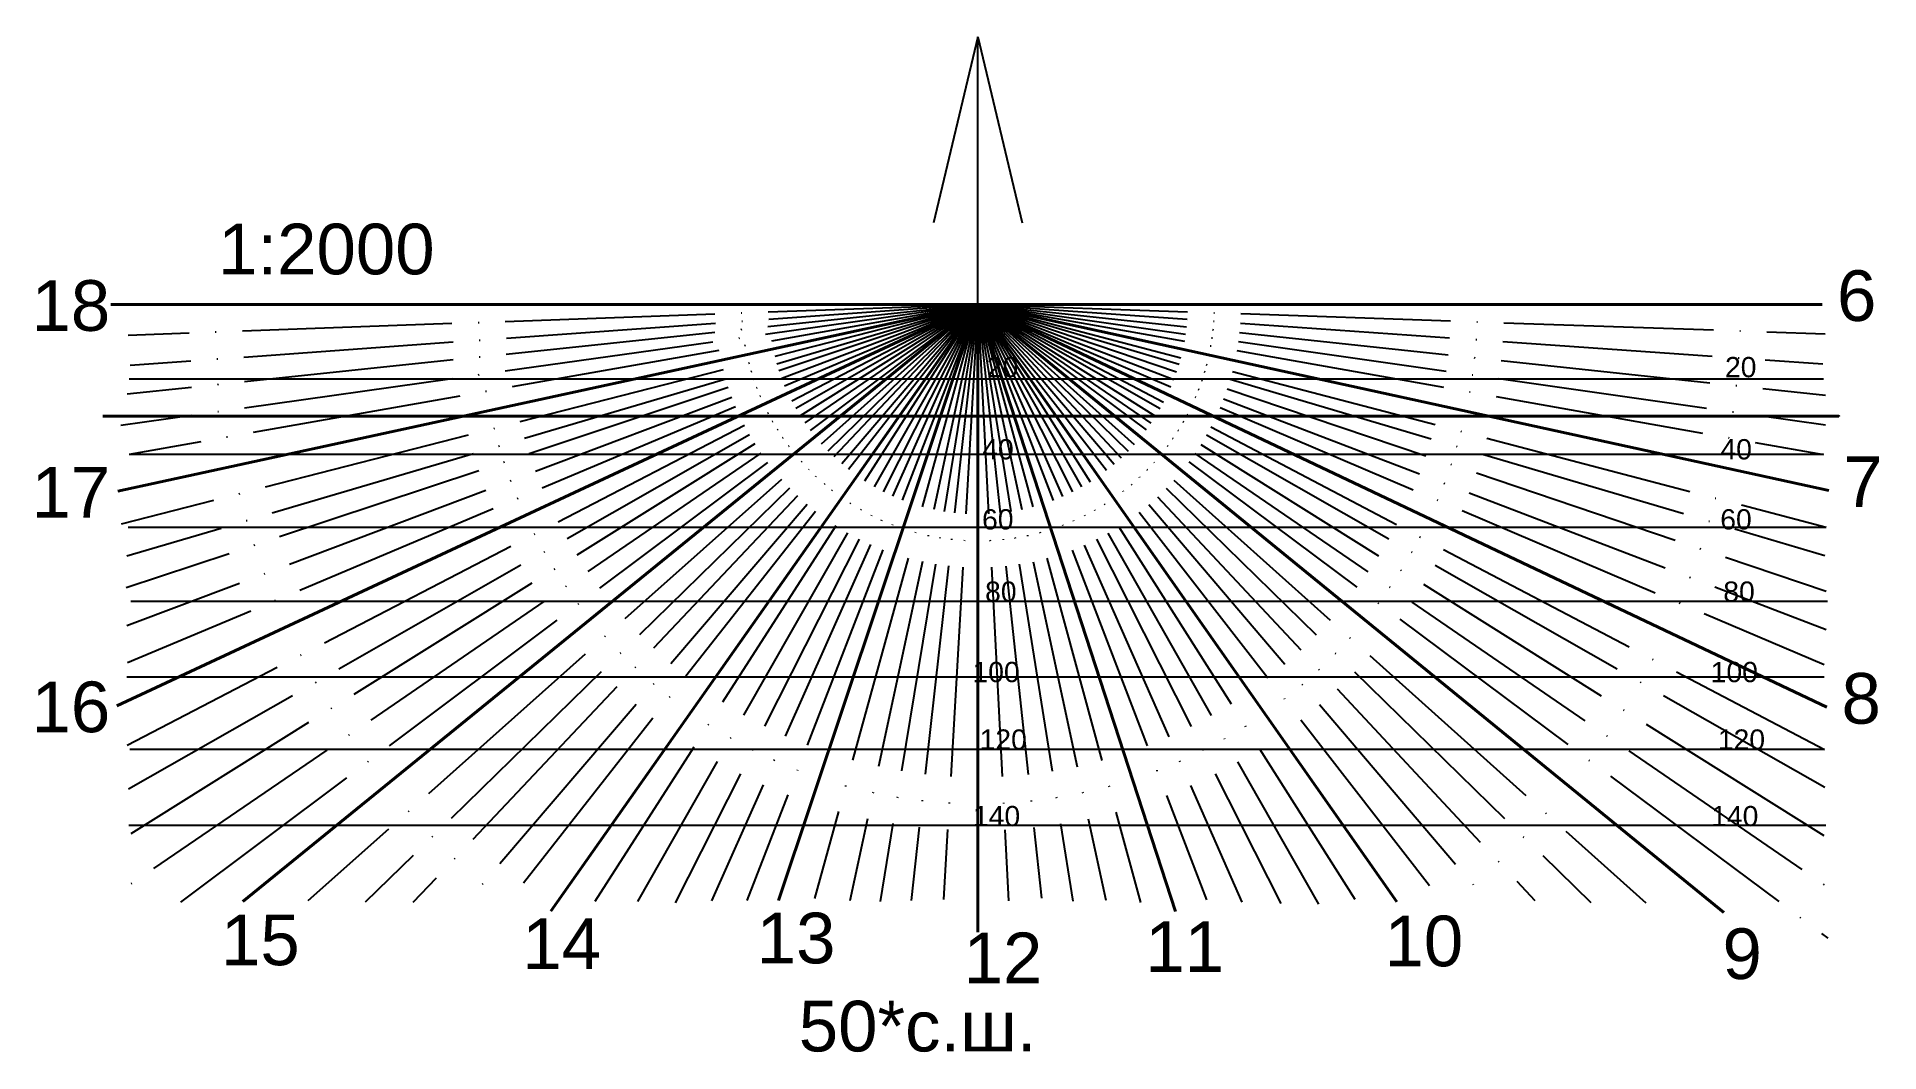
# Model space of a CAD drawing. Header units: millimetres. Extents: x 3866 to 35600, y -8896 to 9491.
# Drawn here: x 13111.3 to 13322.1, y -5630.8 to -5514.6 of the extents above; entities that cross this region are included whole.
import ezdxf

# ---------------------------------------------------------------- set-up
doc = ezdxf.new("R2010")
doc.units = ezdxf.units.MM
doc.linetypes.add('ACAD_ISO04W100', pattern=[30, 24, -3, 0, -3])
doc.layers.add('ВДМ', color=7, linetype='Continuous')
doc.styles.get("Standard").update_dxf_attribs({"font": 'arial.ttf'})

msp = doc.modelspace()

# ---------------------------------------------------------------- texts
at = {"layer": 'ВДМ', "attachment_point": 1}
for s, insert, char_height in [('1:2000', (13132.065, -5536), 5.8), ('18', (13110.717, -5542.466), 5.8), ('6', (13317.283, -5541.337), 5.8), ('20', (13220.009, -5551.26), 2.32), ('20', (13304.466, -5551.26), 2.32), ('40', (13219.491, -5560.663), 2.32), ('40', (13303.948, -5560.663), 2.32), ('17', (13110.717, -5563.847), 5.8), ('7', (13318.009, -5562.636), 5.8), ('60', (13219.471, -5568.686), 2.32), ('60', (13303.928, -5568.686), 2.32), ('80', (13219.819, -5576.961), 2.32), ('80', (13304.276, -5576.961), 2.32), ('100', (13218.375, -5586.168), 2.32), ('100', (13302.832, -5586.168), 2.32), ('8', (13317.803, -5587.436), 5.8), ('16', (13110.717, -5588.414), 5.8), ('120', (13219.191, -5593.896), 2.32), ('120', (13303.648, -5593.896), 2.32), ('140', (13218.426, -5602.658), 2.32), ('140', (13302.882, -5602.658), 2.32), ('13', (13193.689, -5614.875), 5.8), ('15', (13132.397, -5615.088), 5.8), ('14', (13166.869, -5615.525), 5.8), ('12', (13217.359, -5617.152), 5.8), ('11', (13238.147, -5615.862), 5.8), ('10', (13265.51, -5615.211), 5.8), ('9', (13304.185, -5616.669), 5.8), ('50*с.ш.', (13198.499, -5624.961), 5.8)]:
    msp.add_mtext_dynamic_manual_height_columns(s, width=4.32334, gutter_width=12.5, heights=[0], dxfattribs=dict(at, insert=insert, char_height=char_height))

# ---------------------------------------------------------------- linework, layer by layer
for points in [[(13219.001, -5514.608), (13213.929, -5535.912)], [(13219.001, -5547.763), (13219.001, -5514.608)], [(13219.001, -5514.608), (13224.074, -5535.912)], [(13121.891, -5553.751), (13315.732, -5553.751)], [(13315.732, -5562.423), (13121.9, -5562.423)], [(13121.771, -5570.739), (13316.046, -5570.739)], [(13316.204, -5579.247), (13122.093, -5579.247)], [(13121.641, -5587.893), (13315.813, -5587.893)], [(13315.854, -5596.206), (13121.958, -5596.206)], [(13121.85, -5604.859), (13316.004, -5604.859)]]:
    msp.add_lwpolyline(points)
at = {"lineweight": 40}
for points in [[(13219.001, -5545.262), (13119.814, -5545.262)], [(13219.001, -5545.262), (13120.479, -5591.182)], [(13219.001, -5545.262), (13120.612, -5566.633)], [(13219.001, -5545.262), (13134.891, -5613.605)], [(13219.001, -5545.262), (13170.152, -5614.714)], [(13219.001, -5545.262), (13196.166, -5613.484)], [(13219.001, -5545.262), (13219.001, -5617.111)], [(13219.001, -5545.262), (13315.605, -5545.262)], [(13219.001, -5545.262), (13316.332, -5566.561)], [(13219.001, -5545.262), (13316.126, -5591.361)], [(13219.001, -5545.262), (13304.321, -5614.862)], [(13219.001, -5545.262), (13266.928, -5613.651)], [(13219.001, -5545.262), (13241.59, -5614.754)]]:
    msp.add_lwpolyline(points, dxfattribs=at)
at = {"linetype": 'ACAD_ISO04W100'}
for points in [[(13218.47, -5545.345), (13120.937, -5559.104)], [(13219.006, -5545.256), (13120.972, -5570.403)], [(13219.002, -5545.26), (13121.349, -5606.28)], [(13219.001, -5545.264), (13121.534, -5577.703)], [(13219.005, -5545.255), (13121.572, -5611.963)], [(13219.007, -5545.254), (13121.633, -5582.048)], [(13219.007, -5545.258), (13121.641, -5574.072)], [(13219.002, -5545.254), (13121.676, -5595.72)], [(13218.824, -5545.295), (13121.681, -5555.526)], [(13219.002, -5545.259), (13121.717, -5586.287)], [(13218.989, -5545.271), (13121.763, -5548.781)], [(13219.001, -5545.263), (13121.823, -5600.743)], [(13218.999, -5545.265), (13121.9, -5562.423)], [(13219.008, -5545.266), (13122.026, -5552.236)], [(13219.006, -5545.265), (13127.765, -5613.673)], [(13219.008, -5545.264), (13142.341, -5613.534)], [(13218.994, -5545.265), (13148.899, -5613.676)], [(13219.008, -5545.258), (13154.368, -5613.721)], [(13219.005, -5545.262), (13160.635, -5613.587)], [(13219, -5545.261), (13165.287, -5613.664)], [(13218.998, -5545.26), (13175.153, -5613.578)], [(13219.001, -5545.262), (13180.039, -5613.576)], [(13219.001, -5545.262), (13184.38, -5613.733)], [(13219.001, -5545.262), (13188.506, -5613.514)], [(13219.001, -5545.262), (13192.555, -5613.493)], [(13219.001, -5545.262), (13200.303, -5613.259)], [(13219.001, -5545.262), (13204.331, -5613.501)], [(13219.001, -5545.262), (13207.821, -5613.592)], [(13219.001, -5545.262), (13211.354, -5613.468)], [(13219.001, -5545.262), (13215.074, -5613.375)], [(13219.001, -5545.262), (13316.046, -5570.739)], [(13219.001, -5545.262), (13315.901, -5573.981)], [(13219.001, -5545.262), (13316.034, -5578.058)], [(13219.001, -5545.262), (13316.045, -5582.47)], [(13219.001, -5545.262), (13315.813, -5586.479)], [(13219.001, -5545.262), (13315.854, -5596.206)], [(13219.001, -5545.262), (13315.889, -5600.513)], [(13219.001, -5545.262), (13316.004, -5606.187)], [(13219.001, -5545.262), (13316.021, -5611.835)], [(13219.001, -5545.262), (13316.228, -5617.801)], [(13219.001, -5545.262), (13295.4, -5613.735)], [(13219.001, -5545.262), (13289.105, -5613.698)], [(13219.001, -5545.262), (13282.713, -5613.478)], [(13219.001, -5545.262), (13277.326, -5613.612)], [(13219.001, -5545.262), (13272.022, -5613.527)], [(13219.001, -5545.262), (13315.732, -5562.423)], [(13219.001, -5545.262), (13315.97, -5559.041)], [(13219.001, -5545.262), (13315.984, -5555.624)], [(13219.001, -5545.262), (13315.676, -5552.047)], [(13219.001, -5545.262), (13315.941, -5548.598)], [(13219.001, -5545.262), (13262.117, -5613.317)], [(13219.001, -5545.262), (13257.955, -5613.917)], [(13219.001, -5545.262), (13253.658, -5613.821)], [(13219.001, -5545.262), (13249.196, -5613.655)], [(13219.001, -5545.262), (13245.144, -5613.417)], [(13219.001, -5545.262), (13237.591, -5613.694)], [(13219.001, -5545.262), (13233.626, -5613.46)], [(13219.001, -5545.262), (13229.858, -5613.547)], [(13219.001, -5545.262), (13226.27, -5613.223)], [(13219.001, -5545.262), (13222.491, -5613.512)]]:
    msp.add_lwpolyline(points, dxfattribs=at)
at = {"color": 2, "lineweight": 40}
msp.add_lwpolyline([(13317.505, -5558.051), (13317.505, -5558.051), (13118.872, -5558.051)], dxfattribs=at)

msp.set_redraw_order([(e.dxf.handle, doc.entitydb.next_handle()) for e in msp.query("TEXT MTEXT ATTDEF DIMENSION ARC_DIMENSION")])  # texts and dimensions are drawn at this point

doc.saveas('drawing.dxf')
